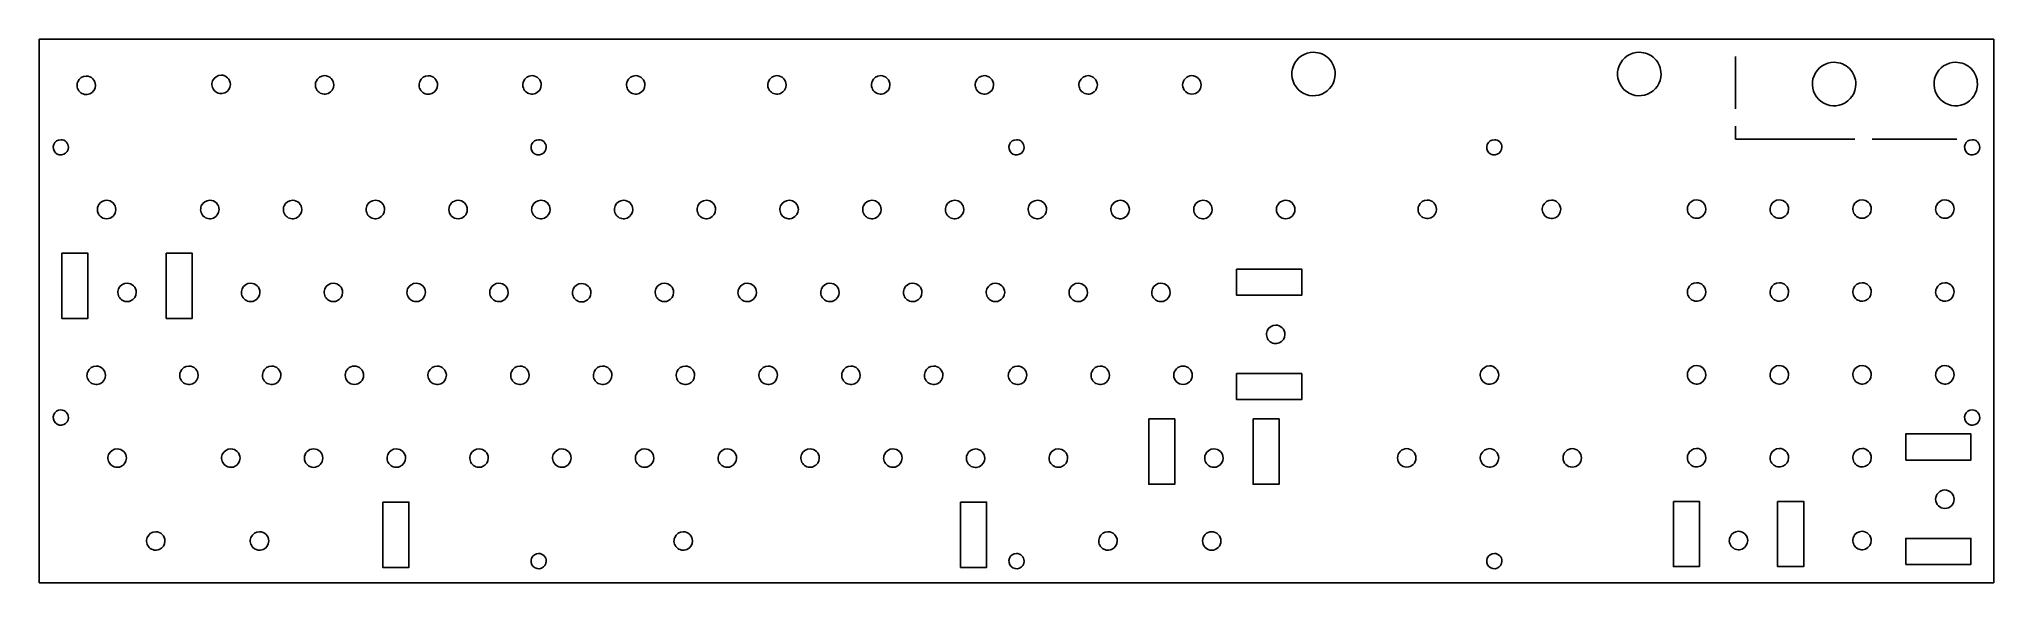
# Model space of a CAD drawing. Header units: millimetres. Extents: x 0 to 450, y 0 to 125.
import ezdxf

# ---------------------------------------------------------------- set-up
doc = ezdxf.new("R2010")
doc.units = ezdxf.units.MM
doc.layers.get('0').update_dxf_attribs({"linetype": 'CONTINUOUS'})

msp = doc.modelspace()

# ---------------------------------------------------------------- linework, layer by layer
at = {"color": 7}
for points in [[(0.075, 125.0708), (0.075, 0.0708)], [(0.075, 125.0708), (450.075, 125.0708)], [(450.075, 125.0708), (450.075, 0.0708)], [(390.575, 109.0708), (390.575, 121.0708)], [(390.575, 102.0708), (390.575, 105.0708)], [(418.075, 102.0708), (390.575, 102.0708)], [(441.575, 102.0708), (422.075, 102.0708)], [(0.075, 0.0708), (450.075, 0.0708)]]:
    msp.add_lwpolyline(points, dxfattribs=at)
for points in [[(293.4418, 122.0572)], [(368.4418, 122.0572)], [(413.2838, 119.7488)], [(441.2838, 119.7488)], [(10.9338, 116.5805)], [(41.9822, 116.7937)], [(65.7978, 116.6785)], [(89.6738, 116.6505)], [(113.5498, 116.6785)], [(137.4258, 116.6785)], [(169.9318, 116.6785)], [(193.8138, 116.6785)], [(217.6898, 116.6785)], [(241.5658, 116.6785)], [(265.4418, 116.6785)], [(5.075, 101.9592)], [(115.075, 101.9592)], [(225.075, 101.9592)], [(335.075, 101.9592)], [(445.075, 101.9592)], [(15.6038, 88.0217)], [(39.3818, 88.0217)], [(58.4318, 88.0217)], [(77.4818, 88.0217)], [(96.5318, 88.0217)], [(115.5818, 88.0217)], [(134.6318, 88.0217)], [(153.6818, 88.0217)], [(172.7318, 88.0217)], [(191.7818, 88.0217)], [(210.8318, 88.0217)], [(229.8818, 88.0217)], [(248.9318, 88.0217)], [(267.9818, 88.0217)], [(287.0318, 88.0217)], [(319.633, 88.0865)], [(348.229, 88.0865)], [(381.6338, 88.1201)], [(400.6838, 88.1201)], [(419.7338, 88.1201)], [(438.7838, 88.1201)], [(5.3318, 75.8504), (11.3318, 75.8504), (11.3318, 60.8504), (5.3318, 60.8504)], [(29.3318, 75.8504), (35.3318, 75.8504), (35.3318, 60.8504), (29.3318, 60.8504)], [(275.7458, 72.1984), (290.7458, 72.1984), (290.7458, 66.1984), (275.7458, 66.1984)], [(20.3318, 68.9717)], [(48.7798, 68.9717)], [(67.8298, 68.9717)], [(86.8798, 68.9717)], [(105.9298, 68.9717)], [(124.9798, 68.8929)], [(144.0298, 68.9717)], [(163.0798, 68.9717)], [(182.1298, 68.9717)], [(201.1798, 68.9717)], [(220.2298, 68.9717)], [(239.2798, 68.9717)], [(258.3298, 68.9717)], [(381.6338, 69.0701)], [(400.6838, 69.0701)], [(419.7338, 69.0701)], [(438.7838, 69.0701)], [(284.7458, 59.3197)], [(13.2198, 49.9217)], [(34.5558, 49.9217)], [(53.6058, 49.9217)], [(72.6558, 49.9217)], [(91.7058, 49.9217)], [(110.7558, 49.9217)], [(129.8058, 49.9217)], [(148.8558, 49.9217)], [(167.9058, 49.9217)], [(186.9558, 49.9217)], [(206.0058, 49.9217)], [(225.3098, 49.9217)], [(244.3598, 49.9217)], [(263.4098, 49.9217)], [(333.955, 49.9725)], [(381.6338, 50.0201)], [(400.6838, 50.0201)], [(419.7338, 50.0201)], [(438.7838, 50.0201)], [(275.7458, 48.1984), (290.7458, 48.1984), (290.7458, 42.1984), (275.7458, 42.1984)], [(5.075, 39.8208)], [(255.5218, 37.7504), (261.5218, 37.7504), (261.5218, 22.7504), (255.5218, 22.7504)], [(279.5218, 37.7504), (285.5218, 37.7504), (285.5218, 22.7504), (279.5218, 22.7504)], [(445.075, 39.8208)], [(429.7838, 28.2968), (444.7838, 28.2968), (444.7838, 34.2968), (429.7838, 34.2968)], [(18.0458, 30.8717)], [(44.2078, 30.8717)], [(63.2578, 30.8717)], [(82.3078, 30.8717)], [(101.3578, 30.8717)], [(120.4078, 30.8717)], [(139.4578, 30.8717)], [(158.5078, 30.8717)], [(177.5578, 30.8717)], [(196.6118, 30.8697)], [(215.6518, 30.8497)], [(234.7078, 30.8717)], [(270.5218, 30.8717)], [(314.905, 30.9225)], [(314.905, 30.9225)], [(314.905, 30.9225)], [(314.905, 30.9225)], [(314.905, 30.9225)], [(333.955, 30.9225)], [(353.005, 30.9225)], [(381.6338, 30.9701)], [(400.6838, 30.9701)], [(419.7338, 30.9701)], [(79.1996, 18.6254), (85.1996, 18.6254), (85.1996, 3.6254), (79.1996, 3.6254)], [(212.1995, 18.6254), (218.1995, 18.6254), (218.1995, 3.6254), (212.1995, 3.6254)], [(376.2858, 18.7988), (382.2858, 18.7988), (382.2858, 3.7988), (376.2858, 3.7988)], [(400.2858, 18.7988), (406.2858, 18.7988), (406.2858, 3.7988), (400.2858, 3.7988)], [(438.7838, 21.4181)], [(26.9358, 11.8217)], [(50.8118, 11.8217)], [(148.3478, 11.8217)], [(246.1378, 11.8217)], [(270.0138, 11.8217)], [(391.2858, 11.9201)], [(419.7338, 11.9201)], [(429.7838, 4.2968), (444.7838, 4.2968), (444.7838, 10.2968), (429.7838, 10.2968)], [(115.075, 6.8208)], [(225.075, 6.8208)], [(335.075, 6.8208)]]:
    msp.add_lwpolyline(points, close=True, dxfattribs=at)
for points in [[(293.4418, 122.0572), (291.419489, 122.0572), (289.596307, 120.838989), (288.822402, 118.970617)], [(296.977334, 120.592734), (296.039652, 121.530416), (294.767882, 122.0572), (293.4418, 122.0572)], [(368.4418, 122.0572), (366.419489, 122.0572), (364.596307, 120.838989), (363.822402, 118.970617)], [(371.977334, 120.592734), (371.039652, 121.530416), (369.767882, 122.0572), (368.4418, 122.0572)], [(288.822402, 118.970617), (288.048497, 117.102245), (288.476276, 114.951656), (289.906266, 113.521666)], [(295.355217, 112.437802), (297.223589, 113.211707), (298.4418, 115.034889), (298.4418, 117.0572)], [(298.4418, 117.0572), (298.4418, 118.383282), (297.915016, 119.655052), (296.977334, 120.592734)], [(363.822402, 118.970617), (363.048497, 117.102245), (363.476276, 114.951656), (364.906266, 113.521666)], [(370.355217, 112.437802), (372.223589, 113.211707), (373.4418, 115.034889), (373.4418, 117.0572)], [(373.4418, 117.0572), (373.4418, 118.383282), (372.915016, 119.655052), (371.977334, 120.592734)], [(413.2838, 119.7488), (411.261489, 119.7488), (409.438307, 118.530589), (408.664402, 116.662217)], [(416.819334, 118.284334), (415.881652, 119.222016), (414.609882, 119.7488), (413.2838, 119.7488)], [(418.2838, 114.7488), (418.2838, 116.074882), (417.757016, 117.346652), (416.819334, 118.284334)], [(441.2838, 119.7488), (439.261489, 119.7488), (437.438307, 118.530589), (436.664402, 116.662217)], [(444.819334, 118.284334), (443.881652, 119.222016), (442.609882, 119.7488), (441.2838, 119.7488)], [(446.2838, 114.7488), (446.2838, 116.074882), (445.757016, 117.346652), (444.819334, 118.284334)], [(8.973974, 115.270986), (8.645637, 114.478311), (8.827127, 113.565902), (9.433814, 112.959214)], [(10.9338, 116.5805), (10.075814, 116.5805), (9.302311, 116.063662), (8.973974, 115.270986)], [(9.433814, 112.959214), (10.040502, 112.352527), (10.952911, 112.171037), (11.745586, 112.499374)], [(12.433786, 115.959186), (12.035965, 116.357007), (11.496404, 116.5805), (10.9338, 116.5805)], [(11.745586, 112.499374), (12.538262, 112.827711), (13.0551, 113.601214), (13.0551, 114.4592)], [(13.0551, 114.4592), (13.0551, 115.021804), (12.831607, 115.561365), (12.433786, 115.959186)], [(40.022374, 115.484186), (39.694037, 114.691511), (39.875527, 113.779102), (40.482214, 113.172414)], [(41.9822, 116.7937), (41.124214, 116.7937), (40.350711, 116.276862), (40.022374, 115.484186)], [(40.482214, 113.172414), (41.088902, 112.565727), (42.001311, 112.384237), (42.793986, 112.712574)], [(43.482186, 116.172386), (43.084365, 116.570207), (42.544804, 116.7937), (41.9822, 116.7937)], [(42.793986, 112.712574), (43.586662, 113.040911), (44.1035, 113.814414), (44.1035, 114.6724)], [(44.1035, 114.6724), (44.1035, 115.235004), (43.880007, 115.774565), (43.482186, 116.172386)], [(63.837974, 115.368986), (63.509637, 114.576311), (63.691127, 113.663902), (64.297814, 113.057214)], [(65.7978, 116.6785), (64.939814, 116.6785), (64.166311, 116.161662), (63.837974, 115.368986)], [(64.297814, 113.057214), (64.904502, 112.450527), (65.816911, 112.269037), (66.609586, 112.597374)], [(67.297786, 116.057186), (66.899965, 116.455007), (66.360404, 116.6785), (65.7978, 116.6785)], [(66.609586, 112.597374), (67.402262, 112.925711), (67.9191, 113.699214), (67.9191, 114.5572)], [(67.9191, 114.5572), (67.9191, 115.119804), (67.695607, 115.659365), (67.297786, 116.057186)], [(87.713974, 115.340986), (87.385637, 114.548311), (87.567127, 113.635902), (88.173814, 113.029214)], [(89.6738, 116.6505), (88.815814, 116.6505), (88.042311, 116.133662), (87.713974, 115.340986)], [(88.173814, 113.029214), (88.780502, 112.422527), (89.692911, 112.241037), (90.485586, 112.569374)], [(91.173786, 116.029186), (90.775965, 116.427007), (90.236404, 116.6505), (89.6738, 116.6505)], [(90.485586, 112.569374), (91.278262, 112.897711), (91.7951, 113.671214), (91.7951, 114.5292)], [(91.7951, 114.5292), (91.7951, 115.091804), (91.571607, 115.631365), (91.173786, 116.029186)], [(111.589974, 115.368986), (111.261637, 114.576311), (111.443127, 113.663902), (112.049814, 113.057214)], [(113.5498, 116.6785), (112.691814, 116.6785), (111.918311, 116.161662), (111.589974, 115.368986)], [(112.049814, 113.057214), (112.656502, 112.450527), (113.568911, 112.269037), (114.361586, 112.597374)], [(115.049786, 116.057186), (114.651965, 116.455007), (114.112404, 116.6785), (113.5498, 116.6785)], [(114.361586, 112.597374), (115.154262, 112.925711), (115.6711, 113.699214), (115.6711, 114.5572)], [(115.6711, 114.5572), (115.6711, 115.119804), (115.447607, 115.659365), (115.049786, 116.057186)], [(135.465974, 115.368986), (135.137637, 114.576311), (135.319127, 113.663902), (135.925814, 113.057214)], [(137.4258, 116.6785), (136.567814, 116.6785), (135.794311, 116.161662), (135.465974, 115.368986)], [(135.925814, 113.057214), (136.532502, 112.450527), (137.444911, 112.269037), (138.237586, 112.597374)], [(138.925786, 116.057186), (138.527965, 116.455007), (137.988404, 116.6785), (137.4258, 116.6785)], [(138.237586, 112.597374), (139.030262, 112.925711), (139.5471, 113.699214), (139.5471, 114.5572)], [(139.5471, 114.5572), (139.5471, 115.119804), (139.323607, 115.659365), (138.925786, 116.057186)], [(167.971974, 115.368986), (167.643637, 114.576311), (167.825127, 113.663902), (168.431814, 113.057214)], [(169.9318, 116.6785), (169.073814, 116.6785), (168.300311, 116.161662), (167.971974, 115.368986)], [(168.431814, 113.057214), (169.038502, 112.450527), (169.950911, 112.269037), (170.743586, 112.597374)], [(171.431786, 116.057186), (171.033965, 116.455007), (170.494404, 116.6785), (169.9318, 116.6785)], [(170.743586, 112.597374), (171.536262, 112.925711), (172.0531, 113.699214), (172.0531, 114.5572)], [(172.0531, 114.5572), (172.0531, 115.119804), (171.829607, 115.659365), (171.431786, 116.057186)], [(191.853974, 115.368986), (191.525637, 114.576311), (191.707127, 113.663902), (192.313814, 113.057214)], [(193.8138, 116.6785), (192.955814, 116.6785), (192.182311, 116.161662), (191.853974, 115.368986)], [(192.313814, 113.057214), (192.920502, 112.450527), (193.832911, 112.269037), (194.625586, 112.597374)], [(195.313786, 116.057186), (194.915965, 116.455007), (194.376404, 116.6785), (193.8138, 116.6785)], [(194.625586, 112.597374), (195.418262, 112.925711), (195.9351, 113.699214), (195.9351, 114.5572)], [(195.9351, 114.5572), (195.9351, 115.119804), (195.711607, 115.659365), (195.313786, 116.057186)], [(215.729974, 115.368986), (215.401637, 114.576311), (215.583127, 113.663902), (216.189814, 113.057214)], [(217.6898, 116.6785), (216.831814, 116.6785), (216.058311, 116.161662), (215.729974, 115.368986)], [(216.189814, 113.057214), (216.796502, 112.450527), (217.708911, 112.269037), (218.501586, 112.597374)], [(219.189786, 116.057186), (218.791965, 116.455007), (218.252404, 116.6785), (217.6898, 116.6785)], [(218.501586, 112.597374), (219.294262, 112.925711), (219.8111, 113.699214), (219.8111, 114.5572)], [(219.8111, 114.5572), (219.8111, 115.119804), (219.587607, 115.659365), (219.189786, 116.057186)], [(239.605974, 115.368986), (239.277637, 114.576311), (239.459127, 113.663902), (240.065814, 113.057214)], [(241.5658, 116.6785), (240.707814, 116.6785), (239.934311, 116.161662), (239.605974, 115.368986)], [(240.065814, 113.057214), (240.672502, 112.450527), (241.584911, 112.269037), (242.377586, 112.597374)], [(243.065786, 116.057186), (242.667965, 116.455007), (242.128404, 116.6785), (241.5658, 116.6785)], [(242.377586, 112.597374), (243.170262, 112.925711), (243.6871, 113.699214), (243.6871, 114.5572)], [(243.6871, 114.5572), (243.6871, 115.119804), (243.463607, 115.659365), (243.065786, 116.057186)], [(265.4418, 116.6785), (264.270238, 116.6785), (263.3205, 115.728762), (263.3205, 114.5572)], [(263.3205, 114.5572), (263.3205, 113.385638), (264.270238, 112.4359), (265.4418, 112.4359)], [(266.941786, 116.057186), (266.543965, 116.455007), (266.004404, 116.6785), (265.4418, 116.6785)], [(265.4418, 112.4359), (266.613362, 112.4359), (267.5631, 113.385638), (267.5631, 114.5572)], [(267.5631, 114.5572), (267.5631, 115.119804), (267.339607, 115.659365), (266.941786, 116.057186)], [(289.906266, 113.521666), (291.336256, 112.091676), (293.486845, 111.663897), (295.355217, 112.437802)], [(364.906266, 113.521666), (366.336256, 112.091676), (368.486845, 111.663897), (370.355217, 112.437802)], [(408.664402, 116.662217), (407.890497, 114.793845), (408.318276, 112.643256), (409.748266, 111.213266)], [(415.197217, 110.129402), (417.065589, 110.903307), (418.2838, 112.726489), (418.2838, 114.7488)], [(436.664402, 116.662217), (435.890497, 114.793845), (436.318276, 112.643256), (437.748266, 111.213266)], [(443.197217, 110.129402), (445.065589, 110.903307), (446.2838, 112.726489), (446.2838, 114.7488)], [(409.748266, 111.213266), (411.178256, 109.783276), (413.328845, 109.355497), (415.197217, 110.129402)], [(437.748266, 111.213266), (439.178256, 109.783276), (441.328845, 109.355497), (443.197217, 110.129402)], [(3.458211, 100.878896), (3.187344, 100.224966), (3.337067, 99.47226), (3.837563, 98.971763)], [(5.075, 101.9592), (4.367191, 101.9592), (3.729078, 101.532826), (3.458211, 100.878896)], [(6.312437, 101.446637), (5.984248, 101.774826), (5.539129, 101.9592), (5.075, 101.9592)], [(5.744696, 98.592411), (6.398626, 98.863278), (6.825, 99.501391), (6.825, 100.2092)], [(6.825, 100.2092), (6.825, 100.673329), (6.640626, 101.118448), (6.312437, 101.446637)], [(113.458211, 100.878896), (113.187344, 100.224966), (113.337067, 99.47226), (113.837563, 98.971763)], [(115.075, 101.9592), (114.367191, 101.9592), (113.729078, 101.532826), (113.458211, 100.878896)], [(116.312437, 101.446637), (115.984248, 101.774826), (115.539129, 101.9592), (115.075, 101.9592)], [(115.744696, 98.592411), (116.398626, 98.863278), (116.825, 99.501391), (116.825, 100.2092)], [(116.825, 100.2092), (116.825, 100.673329), (116.640626, 101.118448), (116.312437, 101.446637)], [(223.458211, 100.878896), (223.187344, 100.224966), (223.337067, 99.47226), (223.837563, 98.971763)], [(225.075, 101.9592), (224.367191, 101.9592), (223.729078, 101.532826), (223.458211, 100.878896)], [(226.312437, 101.446637), (225.984248, 101.774826), (225.539129, 101.9592), (225.075, 101.9592)], [(225.744696, 98.592411), (226.398626, 98.863278), (226.825, 99.501391), (226.825, 100.2092)], [(226.825, 100.2092), (226.825, 100.673329), (226.640626, 101.118448), (226.312437, 101.446637)], [(333.458211, 100.878896), (333.187344, 100.224966), (333.337067, 99.47226), (333.837563, 98.971763)], [(335.075, 101.9592), (334.367191, 101.9592), (333.729078, 101.532826), (333.458211, 100.878896)], [(336.312437, 101.446637), (335.984248, 101.774826), (335.539129, 101.9592), (335.075, 101.9592)], [(335.744696, 98.592411), (336.398626, 98.863278), (336.825, 99.501391), (336.825, 100.2092)], [(336.825, 100.2092), (336.825, 100.673329), (336.640626, 101.118448), (336.312437, 101.446637)], [(443.458211, 100.878896), (443.187344, 100.224966), (443.337067, 99.47226), (443.837563, 98.971763)], [(445.075, 101.9592), (444.367191, 101.9592), (443.729078, 101.532826), (443.458211, 100.878896)], [(446.312437, 101.446637), (445.984248, 101.774826), (445.539129, 101.9592), (445.075, 101.9592)], [(445.744696, 98.592411), (446.398626, 98.863278), (446.825, 99.501391), (446.825, 100.2092)], [(446.825, 100.2092), (446.825, 100.673329), (446.640626, 101.118448), (446.312437, 101.446637)], [(3.837563, 98.971763), (4.33806, 98.471267), (5.090766, 98.321544), (5.744696, 98.592411)], [(113.837563, 98.971763), (114.33806, 98.471267), (115.090766, 98.321544), (115.744696, 98.592411)], [(223.837563, 98.971763), (224.33806, 98.471267), (225.090766, 98.321544), (225.744696, 98.592411)], [(333.837563, 98.971763), (334.33806, 98.471267), (335.090766, 98.321544), (335.744696, 98.592411)], [(443.837563, 98.971763), (444.33806, 98.471267), (445.090766, 98.321544), (445.744696, 98.592411)], [(15.6038, 88.0217), (14.432238, 88.0217), (13.4825, 87.071962), (13.4825, 85.9004)], [(13.4825, 85.9004), (13.4825, 84.728838), (14.432238, 83.7791), (15.6038, 83.7791)], [(17.103786, 87.400386), (16.705965, 87.798207), (16.166404, 88.0217), (15.6038, 88.0217)], [(15.6038, 83.7791), (16.775362, 83.7791), (17.7251, 84.728838), (17.7251, 85.9004)], [(17.7251, 85.9004), (17.7251, 86.463004), (17.501607, 87.002565), (17.103786, 87.400386)], [(37.421974, 86.712186), (37.093637, 85.919511), (37.275127, 85.007102), (37.881814, 84.400414)], [(39.3818, 88.0217), (38.523814, 88.0217), (37.750311, 87.504862), (37.421974, 86.712186)], [(40.881786, 87.400386), (40.483965, 87.798207), (39.944404, 88.0217), (39.3818, 88.0217)], [(40.193586, 83.940574), (40.986262, 84.268911), (41.5031, 85.042414), (41.5031, 85.9004)], [(41.5031, 85.9004), (41.5031, 86.463004), (41.279607, 87.002565), (40.881786, 87.400386)], [(56.471974, 86.712186), (56.143637, 85.919511), (56.325127, 85.007102), (56.931814, 84.400414)], [(58.4318, 88.0217), (57.573814, 88.0217), (56.800311, 87.504862), (56.471974, 86.712186)], [(60.5531, 85.9004), (60.5531, 87.071962), (59.603362, 88.0217), (58.4318, 88.0217)], [(59.243586, 83.940574), (60.036262, 84.268911), (60.5531, 85.042414), (60.5531, 85.9004)], [(75.521974, 86.712186), (75.193637, 85.919511), (75.375127, 85.007102), (75.981814, 84.400414)], [(77.4818, 88.0217), (76.623814, 88.0217), (75.850311, 87.504862), (75.521974, 86.712186)], [(78.981786, 87.400386), (78.583965, 87.798207), (78.044404, 88.0217), (77.4818, 88.0217)], [(78.293586, 83.940574), (79.086262, 84.268911), (79.6031, 85.042414), (79.6031, 85.9004)], [(79.6031, 85.9004), (79.6031, 86.463004), (79.379607, 87.002565), (78.981786, 87.400386)], [(96.5318, 88.0217), (95.360238, 88.0217), (94.4105, 87.071962), (94.4105, 85.9004)], [(94.4105, 85.9004), (94.4105, 84.728838), (95.360238, 83.7791), (96.5318, 83.7791)], [(98.031786, 87.400386), (97.633965, 87.798207), (97.094404, 88.0217), (96.5318, 88.0217)], [(96.5318, 83.7791), (97.703362, 83.7791), (98.6531, 84.728838), (98.6531, 85.9004)], [(98.6531, 85.9004), (98.6531, 86.463004), (98.429607, 87.002565), (98.031786, 87.400386)], [(113.621974, 86.712186), (113.293637, 85.919511), (113.475127, 85.007102), (114.081814, 84.400414)], [(115.5818, 88.0217), (114.723814, 88.0217), (113.950311, 87.504862), (113.621974, 86.712186)], [(117.081786, 87.400386), (116.683965, 87.798207), (116.144404, 88.0217), (115.5818, 88.0217)], [(116.393586, 83.940574), (117.186262, 84.268911), (117.7031, 85.042414), (117.7031, 85.9004)], [(117.7031, 85.9004), (117.7031, 86.463004), (117.479607, 87.002565), (117.081786, 87.400386)], [(132.671974, 86.712186), (132.343637, 85.919511), (132.525127, 85.007102), (133.131814, 84.400414)], [(134.6318, 88.0217), (133.773814, 88.0217), (133.000311, 87.504862), (132.671974, 86.712186)], [(136.7531, 85.9004), (136.7531, 87.071962), (135.803362, 88.0217), (134.6318, 88.0217)], [(135.443586, 83.940574), (136.236262, 84.268911), (136.7531, 85.042414), (136.7531, 85.9004)], [(151.721974, 86.712186), (151.393637, 85.919511), (151.575127, 85.007102), (152.181814, 84.400414)], [(153.6818, 88.0217), (152.823814, 88.0217), (152.050311, 87.504862), (151.721974, 86.712186)], [(155.181786, 87.400386), (154.783965, 87.798207), (154.244404, 88.0217), (153.6818, 88.0217)], [(154.493586, 83.940574), (155.286262, 84.268911), (155.8031, 85.042414), (155.8031, 85.9004)], [(155.8031, 85.9004), (155.8031, 86.463004), (155.579607, 87.002565), (155.181786, 87.400386)], [(170.771974, 86.712186), (170.443637, 85.919511), (170.625127, 85.007102), (171.231814, 84.400414)], [(172.7318, 88.0217), (171.873814, 88.0217), (171.100311, 87.504862), (170.771974, 86.712186)], [(174.231786, 87.400386), (173.833965, 87.798207), (173.294404, 88.0217), (172.7318, 88.0217)], [(173.543586, 83.940574), (174.336262, 84.268911), (174.8531, 85.042414), (174.8531, 85.9004)], [(174.8531, 85.9004), (174.8531, 86.463004), (174.629607, 87.002565), (174.231786, 87.400386)], [(189.821974, 86.712186), (189.493637, 85.919511), (189.675127, 85.007102), (190.281814, 84.400414)], [(191.7818, 88.0217), (190.923814, 88.0217), (190.150311, 87.504862), (189.821974, 86.712186)], [(193.281786, 87.400386), (192.883965, 87.798207), (192.344404, 88.0217), (191.7818, 88.0217)], [(192.593586, 83.940574), (193.386262, 84.268911), (193.9031, 85.042414), (193.9031, 85.9004)], [(193.9031, 85.9004), (193.9031, 86.463004), (193.679607, 87.002565), (193.281786, 87.400386)], [(208.871974, 86.712186), (208.543637, 85.919511), (208.725127, 85.007102), (209.331814, 84.400414)], [(210.8318, 88.0217), (209.973814, 88.0217), (209.200311, 87.504862), (208.871974, 86.712186)], [(212.331786, 87.400386), (211.933965, 87.798207), (211.394404, 88.0217), (210.8318, 88.0217)], [(211.643586, 83.940574), (212.436262, 84.268911), (212.9531, 85.042414), (212.9531, 85.9004)], [(212.9531, 85.9004), (212.9531, 86.463004), (212.729607, 87.002565), (212.331786, 87.400386)], [(227.921974, 86.712186), (227.593637, 85.919511), (227.775127, 85.007102), (228.381814, 84.400414)], [(229.8818, 88.0217), (229.023814, 88.0217), (228.250311, 87.504862), (227.921974, 86.712186)], [(231.381786, 87.400386), (230.983965, 87.798207), (230.444404, 88.0217), (229.8818, 88.0217)], [(230.693586, 83.940574), (231.486262, 84.268911), (232.0031, 85.042414), (232.0031, 85.9004)], [(232.0031, 85.9004), (232.0031, 86.463004), (231.779607, 87.002565), (231.381786, 87.400386)], [(246.971974, 86.712186), (246.643637, 85.919511), (246.825127, 85.007102), (247.431814, 84.400414)], [(248.9318, 88.0217), (248.073814, 88.0217), (247.300311, 87.504862), (246.971974, 86.712186)], [(250.431786, 87.400386), (250.033965, 87.798207), (249.494404, 88.0217), (248.9318, 88.0217)], [(249.743586, 83.940574), (250.536262, 84.268911), (251.0531, 85.042414), (251.0531, 85.9004)], [(251.0531, 85.9004), (251.0531, 86.463004), (250.829607, 87.002565), (250.431786, 87.400386)], [(266.021974, 86.712186), (265.693637, 85.919511), (265.875127, 85.007102), (266.481814, 84.400414)], [(267.9818, 88.0217), (267.123814, 88.0217), (266.350311, 87.504862), (266.021974, 86.712186)], [(269.481786, 87.400386), (269.083965, 87.798207), (268.544404, 88.0217), (267.9818, 88.0217)], [(268.793586, 83.940574), (269.586262, 84.268911), (270.1031, 85.042414), (270.1031, 85.9004)], [(270.1031, 85.9004), (270.1031, 86.463004), (269.879607, 87.002565), (269.481786, 87.400386)], [(287.0318, 88.0217), (285.860238, 88.0217), (284.9105, 87.071962), (284.9105, 85.9004)], [(284.9105, 85.9004), (284.9105, 84.728838), (285.860238, 83.7791), (287.0318, 83.7791)], [(288.531786, 87.400386), (288.133965, 87.798207), (287.594404, 88.0217), (287.0318, 88.0217)], [(287.0318, 83.7791), (288.203362, 83.7791), (289.1531, 84.728838), (289.1531, 85.9004)], [(289.1531, 85.9004), (289.1531, 86.463004), (288.929607, 87.002565), (288.531786, 87.400386)], [(317.673174, 86.776986), (317.344837, 85.984311), (317.526327, 85.071902), (318.133014, 84.465214)], [(319.633, 88.0865), (318.775014, 88.0865), (318.001511, 87.569662), (317.673174, 86.776986)], [(321.132986, 87.465186), (320.735165, 87.863007), (320.195604, 88.0865), (319.633, 88.0865)], [(320.444786, 84.005374), (321.237462, 84.333711), (321.7543, 85.107214), (321.7543, 85.9652)], [(321.7543, 85.9652), (321.7543, 86.527804), (321.530807, 87.067365), (321.132986, 87.465186)], [(346.269174, 86.776986), (345.940837, 85.984311), (346.122327, 85.071902), (346.729014, 84.465214)], [(348.229, 88.0865), (347.371014, 88.0865), (346.597511, 87.569662), (346.269174, 86.776986)], [(349.728986, 87.465186), (349.331165, 87.863007), (348.791604, 88.0865), (348.229, 88.0865)], [(349.040786, 84.005374), (349.833462, 84.333711), (350.3503, 85.107214), (350.3503, 85.9652)], [(350.3503, 85.9652), (350.3503, 86.527804), (350.126807, 87.067365), (349.728986, 87.465186)], [(379.673974, 86.810586), (379.345637, 86.017911), (379.527127, 85.105502), (380.133814, 84.498814)], [(381.6338, 88.1201), (380.775814, 88.1201), (380.002311, 87.603262), (379.673974, 86.810586)], [(383.133786, 87.498786), (382.735965, 87.896607), (382.196404, 88.1201), (381.6338, 88.1201)], [(382.445586, 84.038974), (383.238262, 84.367311), (383.7551, 85.140814), (383.7551, 85.9988)], [(383.7551, 85.9988), (383.7551, 86.561404), (383.531607, 87.100965), (383.133786, 87.498786)], [(398.723974, 86.810586), (398.395637, 86.017911), (398.577127, 85.105502), (399.183814, 84.498814)], [(400.6838, 88.1201), (399.825814, 88.1201), (399.052311, 87.603262), (398.723974, 86.810586)], [(402.183786, 87.498786), (401.785965, 87.896607), (401.246404, 88.1201), (400.6838, 88.1201)], [(401.495586, 84.038974), (402.288262, 84.367311), (402.8051, 85.140814), (402.8051, 85.9988)], [(402.8051, 85.9988), (402.8051, 86.561404), (402.581607, 87.100965), (402.183786, 87.498786)], [(417.773974, 86.810586), (417.445637, 86.017911), (417.627127, 85.105502), (418.233814, 84.498814)], [(419.7338, 88.1201), (418.875814, 88.1201), (418.102311, 87.603262), (417.773974, 86.810586)], [(421.233786, 87.498786), (420.835965, 87.896607), (420.296404, 88.1201), (419.7338, 88.1201)], [(420.545586, 84.038974), (421.338262, 84.367311), (421.8551, 85.140814), (421.8551, 85.9988)], [(421.8551, 85.9988), (421.8551, 86.561404), (421.631607, 87.100965), (421.233786, 87.498786)], [(436.823974, 86.810586), (436.495637, 86.017911), (436.677127, 85.105502), (437.283814, 84.498814)], [(438.7838, 88.1201), (437.925814, 88.1201), (437.152311, 87.603262), (436.823974, 86.810586)], [(440.283786, 87.498786), (439.885965, 87.896607), (439.346404, 88.1201), (438.7838, 88.1201)], [(439.595586, 84.038974), (440.388262, 84.367311), (440.9051, 85.140814), (440.9051, 85.9988)], [(440.9051, 85.9988), (440.9051, 86.561404), (440.681607, 87.100965), (440.283786, 87.498786)], [(37.881814, 84.400414), (38.488502, 83.793727), (39.400911, 83.612237), (40.193586, 83.940574)], [(56.931814, 84.400414), (57.538502, 83.793727), (58.450911, 83.612237), (59.243586, 83.940574)], [(75.981814, 84.400414), (76.588502, 83.793727), (77.500911, 83.612237), (78.293586, 83.940574)], [(114.081814, 84.400414), (114.688502, 83.793727), (115.600911, 83.612237), (116.393586, 83.940574)], [(133.131814, 84.400414), (133.738502, 83.793727), (134.650911, 83.612237), (135.443586, 83.940574)], [(152.181814, 84.400414), (152.788502, 83.793727), (153.700911, 83.612237), (154.493586, 83.940574)], [(171.231814, 84.400414), (171.838502, 83.793727), (172.750911, 83.612237), (173.543586, 83.940574)], [(190.281814, 84.400414), (190.888502, 83.793727), (191.800911, 83.612237), (192.593586, 83.940574)], [(209.331814, 84.400414), (209.938502, 83.793727), (210.850911, 83.612237), (211.643586, 83.940574)], [(228.381814, 84.400414), (228.988502, 83.793727), (229.900911, 83.612237), (230.693586, 83.940574)], [(247.431814, 84.400414), (248.038502, 83.793727), (248.950911, 83.612237), (249.743586, 83.940574)], [(266.481814, 84.400414), (267.088502, 83.793727), (268.000911, 83.612237), (268.793586, 83.940574)], [(318.133014, 84.465214), (318.739702, 83.858527), (319.652111, 83.677037), (320.444786, 84.005374)], [(346.729014, 84.465214), (347.335702, 83.858527), (348.248111, 83.677037), (349.040786, 84.005374)], [(380.133814, 84.498814), (380.740502, 83.892127), (381.652911, 83.710637), (382.445586, 84.038974)], [(399.183814, 84.498814), (399.790502, 83.892127), (400.702911, 83.710637), (401.495586, 84.038974)], [(418.233814, 84.498814), (418.840502, 83.892127), (419.752911, 83.710637), (420.545586, 84.038974)], [(437.283814, 84.498814), (437.890502, 83.892127), (438.802911, 83.710637), (439.595586, 84.038974)], [(18.371974, 67.662186), (18.043637, 66.869511), (18.225127, 65.957102), (18.831814, 65.350414)], [(20.3318, 68.9717), (19.473814, 68.9717), (18.700311, 68.454862), (18.371974, 67.662186)], [(21.831786, 68.350386), (21.433965, 68.748207), (20.894404, 68.9717), (20.3318, 68.9717)], [(22.4531, 66.8504), (22.4531, 67.413004), (22.229607, 67.952565), (21.831786, 68.350386)], [(46.819974, 67.662186), (46.491637, 66.869511), (46.673127, 65.957102), (47.279814, 65.350414)], [(48.7798, 68.9717), (47.921814, 68.9717), (47.148311, 68.454862), (46.819974, 67.662186)], [(50.279786, 68.350386), (49.881965, 68.748207), (49.342404, 68.9717), (48.7798, 68.9717)], [(50.9011, 66.8504), (50.9011, 67.413004), (50.677607, 67.952565), (50.279786, 68.350386)], [(65.869974, 67.662186), (65.541637, 66.869511), (65.723127, 65.957102), (66.329814, 65.350414)], [(67.8298, 68.9717), (66.971814, 68.9717), (66.198311, 68.454862), (65.869974, 67.662186)], [(69.329786, 68.350386), (68.931965, 68.748207), (68.392404, 68.9717), (67.8298, 68.9717)], [(69.9511, 66.8504), (69.9511, 67.413004), (69.727607, 67.952565), (69.329786, 68.350386)], [(84.919974, 67.662186), (84.591637, 66.869511), (84.773127, 65.957102), (85.379814, 65.350414)], [(86.8798, 68.9717), (86.021814, 68.9717), (85.248311, 68.454862), (84.919974, 67.662186)], [(88.379786, 68.350386), (87.981965, 68.748207), (87.442404, 68.9717), (86.8798, 68.9717)], [(89.0011, 66.8504), (89.0011, 67.413004), (88.777607, 67.952565), (88.379786, 68.350386)], [(103.969974, 67.662186), (103.641637, 66.869511), (103.823127, 65.957102), (104.429814, 65.350414)], [(105.9298, 68.9717), (105.071814, 68.9717), (104.298311, 68.454862), (103.969974, 67.662186)], [(107.429786, 68.350386), (107.031965, 68.748207), (106.492404, 68.9717), (105.9298, 68.9717)], [(108.0511, 66.8504), (108.0511, 67.413004), (107.827607, 67.952565), (107.429786, 68.350386)], [(123.019974, 67.583386), (122.691637, 66.790711), (122.873127, 65.878302), (123.479814, 65.271614)], [(124.9798, 68.8929), (124.121814, 68.8929), (123.348311, 68.376062), (123.019974, 67.583386)], [(126.479786, 68.271586), (126.081965, 68.669407), (125.542404, 68.8929), (124.9798, 68.8929)], [(127.1011, 66.7716), (127.1011, 67.334204), (126.877607, 67.873765), (126.479786, 68.271586)], [(142.069974, 67.662186), (141.741637, 66.869511), (141.923127, 65.957102), (142.529814, 65.350414)], [(144.0298, 68.9717), (143.171814, 68.9717), (142.398311, 68.454862), (142.069974, 67.662186)], [(145.529786, 68.350386), (145.131965, 68.748207), (144.592404, 68.9717), (144.0298, 68.9717)], [(146.1511, 66.8504), (146.1511, 67.413004), (145.927607, 67.952565), (145.529786, 68.350386)], [(161.119974, 67.662186), (160.791637, 66.869511), (160.973127, 65.957102), (161.579814, 65.350414)], [(163.0798, 68.9717), (162.221814, 68.9717), (161.448311, 68.454862), (161.119974, 67.662186)], [(164.579786, 68.350386), (164.181965, 68.748207), (163.642404, 68.9717), (163.0798, 68.9717)], [(165.2011, 66.8504), (165.2011, 67.413004), (164.977607, 67.952565), (164.579786, 68.350386)], [(180.169974, 67.662186), (179.841637, 66.869511), (180.023127, 65.957102), (180.629814, 65.350414)], [(182.1298, 68.9717), (181.271814, 68.9717), (180.498311, 68.454862), (180.169974, 67.662186)], [(183.629786, 68.350386), (183.231965, 68.748207), (182.692404, 68.9717), (182.1298, 68.9717)], [(184.2511, 66.8504), (184.2511, 67.413004), (184.027607, 67.952565), (183.629786, 68.350386)], [(199.219974, 67.662186), (198.891637, 66.869511), (199.073127, 65.957102), (199.679814, 65.350414)], [(201.1798, 68.9717), (200.321814, 68.9717), (199.548311, 68.454862), (199.219974, 67.662186)], [(202.679786, 68.350386), (202.281965, 68.748207), (201.742404, 68.9717), (201.1798, 68.9717)], [(203.3011, 66.8504), (203.3011, 67.413004), (203.077607, 67.952565), (202.679786, 68.350386)], [(218.269974, 67.662186), (217.941637, 66.869511), (218.123127, 65.957102), (218.729814, 65.350414)], [(220.2298, 68.9717), (219.371814, 68.9717), (218.598311, 68.454862), (218.269974, 67.662186)], [(221.729786, 68.350386), (221.331965, 68.748207), (220.792404, 68.9717), (220.2298, 68.9717)], [(222.3511, 66.8504), (222.3511, 67.413004), (222.127607, 67.952565), (221.729786, 68.350386)], [(237.319974, 67.662186), (236.991637, 66.869511), (237.173127, 65.957102), (237.779814, 65.350414)], [(239.2798, 68.9717), (238.421814, 68.9717), (237.648311, 68.454862), (237.319974, 67.662186)], [(240.779786, 68.350386), (240.381965, 68.748207), (239.842404, 68.9717), (239.2798, 68.9717)], [(241.4011, 66.8504), (241.4011, 67.413004), (241.177607, 67.952565), (240.779786, 68.350386)], [(256.369974, 67.662186), (256.041637, 66.869511), (256.223127, 65.957102), (256.829814, 65.350414)], [(258.3298, 68.9717), (257.471814, 68.9717), (256.698311, 68.454862), (256.369974, 67.662186)], [(259.829786, 68.350386), (259.431965, 68.748207), (258.892404, 68.9717), (258.3298, 68.9717)], [(260.4511, 66.8504), (260.4511, 67.413004), (260.227607, 67.952565), (259.829786, 68.350386)], [(379.673974, 67.760586), (379.345637, 66.967911), (379.527127, 66.055502), (380.133814, 65.448814)], [(381.6338, 69.0701), (380.775814, 69.0701), (380.002311, 68.553262), (379.673974, 67.760586)], [(383.133786, 68.448786), (382.735965, 68.846607), (382.196404, 69.0701), (381.6338, 69.0701)], [(383.7551, 66.9488), (383.7551, 67.511404), (383.531607, 68.050965), (383.133786, 68.448786)], [(398.723974, 67.760586), (398.395637, 66.967911), (398.577127, 66.055502), (399.183814, 65.448814)], [(400.6838, 69.0701), (399.825814, 69.0701), (399.052311, 68.553262), (398.723974, 67.760586)], [(402.183786, 68.448786), (401.785965, 68.846607), (401.246404, 69.0701), (400.6838, 69.0701)], [(402.8051, 66.9488), (402.8051, 67.511404), (402.581607, 68.050965), (402.183786, 68.448786)], [(417.773974, 67.760586), (417.445637, 66.967911), (417.627127, 66.055502), (418.233814, 65.448814)], [(419.7338, 69.0701), (418.875814, 69.0701), (418.102311, 68.553262), (417.773974, 67.760586)], [(421.233786, 68.448786), (420.835965, 68.846607), (420.296404, 69.0701), (419.7338, 69.0701)], [(421.8551, 66.9488), (421.8551, 67.511404), (421.631607, 68.050965), (421.233786, 68.448786)], [(436.823974, 67.760586), (436.495637, 66.967911), (436.677127, 66.055502), (437.283814, 65.448814)], [(438.7838, 69.0701), (437.925814, 69.0701), (437.152311, 68.553262), (436.823974, 67.760586)], [(440.283786, 68.448786), (439.885965, 68.846607), (439.346404, 69.0701), (438.7838, 69.0701)], [(440.9051, 66.9488), (440.9051, 67.511404), (440.681607, 68.050965), (440.283786, 68.448786)], [(18.831814, 65.350414), (19.438502, 64.743727), (20.350911, 64.562237), (21.143586, 64.890574)], [(21.143586, 64.890574), (21.936262, 65.218911), (22.4531, 65.992414), (22.4531, 66.8504)], [(47.279814, 65.350414), (47.886502, 64.743727), (48.798911, 64.562237), (49.591586, 64.890574)], [(49.591586, 64.890574), (50.384262, 65.218911), (50.9011, 65.992414), (50.9011, 66.8504)], [(66.329814, 65.350414), (66.936502, 64.743727), (67.848911, 64.562237), (68.641586, 64.890574)], [(68.641586, 64.890574), (69.434262, 65.218911), (69.9511, 65.992414), (69.9511, 66.8504)], [(85.379814, 65.350414), (85.986502, 64.743727), (86.898911, 64.562237), (87.691586, 64.890574)], [(87.691586, 64.890574), (88.484262, 65.218911), (89.0011, 65.992414), (89.0011, 66.8504)], [(104.429814, 65.350414), (105.036502, 64.743727), (105.948911, 64.562237), (106.741586, 64.890574)], [(106.741586, 64.890574), (107.534262, 65.218911), (108.0511, 65.992414), (108.0511, 66.8504)], [(123.479814, 65.271614), (124.086502, 64.664927), (124.998911, 64.483437), (125.791586, 64.811774)], [(125.791586, 64.811774), (126.584262, 65.140111), (127.1011, 65.913614), (127.1011, 66.7716)], [(142.529814, 65.350414), (143.136502, 64.743727), (144.048911, 64.562237), (144.841586, 64.890574)], [(144.841586, 64.890574), (145.634262, 65.218911), (146.1511, 65.992414), (146.1511, 66.8504)], [(161.579814, 65.350414), (162.186502, 64.743727), (163.098911, 64.562237), (163.891586, 64.890574)], [(163.891586, 64.890574), (164.684262, 65.218911), (165.2011, 65.992414), (165.2011, 66.8504)], [(180.629814, 65.350414), (181.236502, 64.743727), (182.148911, 64.562237), (182.941586, 64.890574)], [(182.941586, 64.890574), (183.734262, 65.218911), (184.2511, 65.992414), (184.2511, 66.8504)], [(199.679814, 65.350414), (200.286502, 64.743727), (201.198911, 64.562237), (201.991586, 64.890574)], [(201.991586, 64.890574), (202.784262, 65.218911), (203.3011, 65.992414), (203.3011, 66.8504)], [(218.729814, 65.350414), (219.336502, 64.743727), (220.248911, 64.562237), (221.041586, 64.890574)], [(221.041586, 64.890574), (221.834262, 65.218911), (222.3511, 65.992414), (222.3511, 66.8504)], [(237.779814, 65.350414), (238.386502, 64.743727), (239.298911, 64.562237), (240.091586, 64.890574)], [(240.091586, 64.890574), (240.884262, 65.218911), (241.4011, 65.992414), (241.4011, 66.8504)], [(256.829814, 65.350414), (257.436502, 64.743727), (258.348911, 64.562237), (259.141586, 64.890574)], [(259.141586, 64.890574), (259.934262, 65.218911), (260.4511, 65.992414), (260.4511, 66.8504)], [(380.133814, 65.448814), (380.740502, 64.842127), (381.652911, 64.660637), (382.445586, 64.988974)], [(382.445586, 64.988974), (383.238262, 65.317311), (383.7551, 66.090814), (383.7551, 66.9488)], [(399.183814, 65.448814), (399.790502, 64.842127), (400.702911, 64.660637), (401.495586, 64.988974)], [(401.495586, 64.988974), (402.288262, 65.317311), (402.8051, 66.090814), (402.8051, 66.9488)], [(418.233814, 65.448814), (418.840502, 64.842127), (419.752911, 64.660637), (420.545586, 64.988974)], [(420.545586, 64.988974), (421.338262, 65.317311), (421.8551, 66.090814), (421.8551, 66.9488)], [(437.283814, 65.448814), (437.890502, 64.842127), (438.802911, 64.660637), (439.595586, 64.988974)], [(439.595586, 64.988974), (440.388262, 65.317311), (440.9051, 66.090814), (440.9051, 66.9488)], [(284.7458, 59.3197), (283.887814, 59.3197), (283.114311, 58.802862), (282.785974, 58.010186)], [(286.245786, 58.698386), (285.847965, 59.096207), (285.308404, 59.3197), (284.7458, 59.3197)], [(286.8671, 57.1984), (286.8671, 57.761004), (286.643607, 58.300565), (286.245786, 58.698386)], [(282.785974, 58.010186), (282.457637, 57.217511), (282.639127, 56.305102), (283.245814, 55.698414)], [(283.245814, 55.698414), (283.852502, 55.091727), (284.764911, 54.910237), (285.557586, 55.238574)], [(285.557586, 55.238574), (286.350262, 55.566911), (286.8671, 56.340414), (286.8671, 57.1984)], [(13.2198, 49.9217), (12.361814, 49.9217), (11.588311, 49.404862), (11.259974, 48.612186)], [(14.719786, 49.300386), (14.321965, 49.698207), (13.782404, 49.9217), (13.2198, 49.9217)], [(34.5558, 49.9217), (33.697814, 49.9217), (32.924311, 49.404862), (32.595974, 48.612186)], [(36.6771, 47.8004), (36.6771, 48.971962), (35.727362, 49.9217), (34.5558, 49.9217)], [(53.6058, 49.9217), (52.747814, 49.9217), (51.974311, 49.404862), (51.645974, 48.612186)], [(55.105786, 49.300386), (54.707965, 49.698207), (54.168404, 49.9217), (53.6058, 49.9217)], [(72.6558, 49.9217), (71.484238, 49.9217), (70.5345, 48.971962), (70.5345, 47.8004)], [(74.155786, 49.300386), (73.757965, 49.698207), (73.218404, 49.9217), (72.6558, 49.9217)], [(91.7058, 49.9217), (90.847814, 49.9217), (90.074311, 49.404862), (89.745974, 48.612186)], [(93.205786, 49.300386), (92.807965, 49.698207), (92.268404, 49.9217), (91.7058, 49.9217)], [(110.7558, 49.9217), (109.897814, 49.9217), (109.124311, 49.404862), (108.795974, 48.612186)], [(112.255786, 49.300386), (111.857965, 49.698207), (111.318404, 49.9217), (110.7558, 49.9217)], [(129.8058, 49.9217), (128.947814, 49.9217), (128.174311, 49.404862), (127.845974, 48.612186)], [(131.9271, 47.8004), (131.9271, 48.971962), (130.977362, 49.9217), (129.8058, 49.9217)], [(148.8558, 49.9217), (147.997814, 49.9217), (147.224311, 49.404862), (146.895974, 48.612186)], [(150.355786, 49.300386), (149.957965, 49.698207), (149.418404, 49.9217), (148.8558, 49.9217)], [(167.9058, 49.9217), (167.047814, 49.9217), (166.274311, 49.404862), (165.945974, 48.612186)], [(169.405786, 49.300386), (169.007965, 49.698207), (168.468404, 49.9217), (167.9058, 49.9217)], [(186.9558, 49.9217), (186.097814, 49.9217), (185.324311, 49.404862), (184.995974, 48.612186)], [(188.455786, 49.300386), (188.057965, 49.698207), (187.518404, 49.9217), (186.9558, 49.9217)], [(206.0058, 49.9217), (205.147814, 49.9217), (204.374311, 49.404862), (204.045974, 48.612186)], [(207.505786, 49.300386), (207.107965, 49.698207), (206.568404, 49.9217), (206.0058, 49.9217)], [(225.3098, 49.9217), (224.451814, 49.9217), (223.678311, 49.404862), (223.349974, 48.612186)], [(226.809786, 49.300386), (226.411965, 49.698207), (225.872404, 49.9217), (225.3098, 49.9217)], [(244.3598, 49.9217), (243.501814, 49.9217), (242.728311, 49.404862), (242.399974, 48.612186)], [(245.859786, 49.300386), (245.461965, 49.698207), (244.922404, 49.9217), (244.3598, 49.9217)], [(263.4098, 49.9217), (262.238238, 49.9217), (261.2885, 48.971962), (261.2885, 47.8004)], [(264.909786, 49.300386), (264.511965, 49.698207), (263.972404, 49.9217), (263.4098, 49.9217)], [(333.955, 49.9725), (333.097014, 49.9725), (332.323511, 49.455662), (331.995174, 48.662986)], [(335.454986, 49.351186), (335.057165, 49.749007), (334.517604, 49.9725), (333.955, 49.9725)], [(381.6338, 50.0201), (380.775814, 50.0201), (380.002311, 49.503262), (379.673974, 48.710586)], [(383.133786, 49.398786), (382.735965, 49.796607), (382.196404, 50.0201), (381.6338, 50.0201)], [(400.6838, 50.0201), (399.825814, 50.0201), (399.052311, 49.503262), (398.723974, 48.710586)], [(402.183786, 49.398786), (401.785965, 49.796607), (401.246404, 50.0201), (400.6838, 50.0201)], [(419.7338, 50.0201), (418.875814, 50.0201), (418.102311, 49.503262), (417.773974, 48.710586)], [(421.233786, 49.398786), (420.835965, 49.796607), (420.296404, 50.0201), (419.7338, 50.0201)], [(438.7838, 50.0201), (437.925814, 50.0201), (437.152311, 49.503262), (436.823974, 48.710586)], [(440.283786, 49.398786), (439.885965, 49.796607), (439.346404, 50.0201), (438.7838, 50.0201)], [(11.259974, 48.612186), (10.931637, 47.819511), (11.113127, 46.907102), (11.719814, 46.300414)], [(11.719814, 46.300414), (12.326502, 45.693727), (13.238911, 45.512237), (14.031586, 45.840574)], [(14.031586, 45.840574), (14.824262, 46.168911), (15.3411, 46.942414), (15.3411, 47.8004)], [(15.3411, 47.8004), (15.3411, 48.363004), (15.117607, 48.902565), (14.719786, 49.300386)], [(32.595974, 48.612186), (32.267637, 47.819511), (32.449127, 46.907102), (33.055814, 46.300414)], [(33.055814, 46.300414), (33.662502, 45.693727), (34.574911, 45.512237), (35.367586, 45.840574)], [(35.367586, 45.840574), (36.160262, 46.168911), (36.6771, 46.942414), (36.6771, 47.8004)], [(51.645974, 48.612186), (51.317637, 47.819511), (51.499127, 46.907102), (52.105814, 46.300414)], [(52.105814, 46.300414), (52.712502, 45.693727), (53.624911, 45.512237), (54.417586, 45.840574)], [(54.417586, 45.840574), (55.210262, 46.168911), (55.7271, 46.942414), (55.7271, 47.8004)], [(55.7271, 47.8004), (55.7271, 48.363004), (55.503607, 48.902565), (55.105786, 49.300386)], [(70.5345, 47.8004), (70.5345, 46.628838), (71.484238, 45.6791), (72.6558, 45.6791)], [(72.6558, 45.6791), (73.827362, 45.6791), (74.7771, 46.628838), (74.7771, 47.8004)], [(74.7771, 47.8004), (74.7771, 48.363004), (74.553607, 48.902565), (74.155786, 49.300386)], [(89.745974, 48.612186), (89.417637, 47.819511), (89.599127, 46.907102), (90.205814, 46.300414)], [(90.205814, 46.300414), (90.812502, 45.693727), (91.724911, 45.512237), (92.517586, 45.840574)], [(92.517586, 45.840574), (93.310262, 46.168911), (93.8271, 46.942414), (93.8271, 47.8004)], [(93.8271, 47.8004), (93.8271, 48.363004), (93.603607, 48.902565), (93.205786, 49.300386)], [(108.795974, 48.612186), (108.467637, 47.819511), (108.649127, 46.907102), (109.255814, 46.300414)], [(109.255814, 46.300414), (109.862502, 45.693727), (110.774911, 45.512237), (111.567586, 45.840574)], [(111.567586, 45.840574), (112.360262, 46.168911), (112.8771, 46.942414), (112.8771, 47.8004)], [(112.8771, 47.8004), (112.8771, 48.363004), (112.653607, 48.902565), (112.255786, 49.300386)], [(127.845974, 48.612186), (127.517637, 47.819511), (127.699127, 46.907102), (128.305814, 46.300414)], [(128.305814, 46.300414), (128.912502, 45.693727), (129.824911, 45.512237), (130.617586, 45.840574)], [(130.617586, 45.840574), (131.410262, 46.168911), (131.9271, 46.942414), (131.9271, 47.8004)], [(146.895974, 48.612186), (146.567637, 47.819511), (146.749127, 46.907102), (147.355814, 46.300414)], [(147.355814, 46.300414), (147.962502, 45.693727), (148.874911, 45.512237), (149.667586, 45.840574)], [(149.667586, 45.840574), (150.460262, 46.168911), (150.9771, 46.942414), (150.9771, 47.8004)], [(150.9771, 47.8004), (150.9771, 48.363004), (150.753607, 48.902565), (150.355786, 49.300386)], [(165.945974, 48.612186), (165.617637, 47.819511), (165.799127, 46.907102), (166.405814, 46.300414)], [(166.405814, 46.300414), (167.012502, 45.693727), (167.924911, 45.512237), (168.717586, 45.840574)], [(168.717586, 45.840574), (169.510262, 46.168911), (170.0271, 46.942414), (170.0271, 47.8004)], [(170.0271, 47.8004), (170.0271, 48.363004), (169.803607, 48.902565), (169.405786, 49.300386)], [(184.995974, 48.612186), (184.667637, 47.819511), (184.849127, 46.907102), (185.455814, 46.300414)], [(185.455814, 46.300414), (186.062502, 45.693727), (186.974911, 45.512237), (187.767586, 45.840574)], [(187.767586, 45.840574), (188.560262, 46.168911), (189.0771, 46.942414), (189.0771, 47.8004)], [(189.0771, 47.8004), (189.0771, 48.363004), (188.853607, 48.902565), (188.455786, 49.300386)], [(204.045974, 48.612186), (203.717637, 47.819511), (203.899127, 46.907102), (204.505814, 46.300414)], [(204.505814, 46.300414), (205.112502, 45.693727), (206.024911, 45.512237), (206.817586, 45.840574)], [(206.817586, 45.840574), (207.610262, 46.168911), (208.1271, 46.942414), (208.1271, 47.8004)], [(208.1271, 47.8004), (208.1271, 48.363004), (207.903607, 48.902565), (207.505786, 49.300386)], [(223.349974, 48.612186), (223.021637, 47.819511), (223.203127, 46.907102), (223.809814, 46.300414)], [(223.809814, 46.300414), (224.416502, 45.693727), (225.328911, 45.512237), (226.121586, 45.840574)], [(226.121586, 45.840574), (226.914262, 46.168911), (227.4311, 46.942414), (227.4311, 47.8004)], [(227.4311, 47.8004), (227.4311, 48.363004), (227.207607, 48.902565), (226.809786, 49.300386)], [(242.399974, 48.612186), (242.071637, 47.819511), (242.253127, 46.907102), (242.859814, 46.300414)], [(242.859814, 46.300414), (243.466502, 45.693727), (244.378911, 45.512237), (245.171586, 45.840574)], [(245.171586, 45.840574), (245.964262, 46.168911), (246.4811, 46.942414), (246.4811, 47.8004)], [(246.4811, 47.8004), (246.4811, 48.363004), (246.257607, 48.902565), (245.859786, 49.300386)], [(261.2885, 47.8004), (261.2885, 46.628838), (262.238238, 45.6791), (263.4098, 45.6791)], [(263.4098, 45.6791), (264.581362, 45.6791), (265.5311, 46.628838), (265.5311, 47.8004)], [(265.5311, 47.8004), (265.5311, 48.363004), (265.307607, 48.902565), (264.909786, 49.300386)], [(331.995174, 48.662986), (331.666837, 47.870311), (331.848327, 46.957902), (332.455014, 46.351214)], [(332.455014, 46.351214), (333.061702, 45.744527), (333.974111, 45.563037), (334.766786, 45.891374)], [(334.766786, 45.891374), (335.559462, 46.219711), (336.0763, 46.993214), (336.0763, 47.8512)], [(336.0763, 47.8512), (336.0763, 48.413804), (335.852807, 48.953365), (335.454986, 49.351186)], [(379.673974, 48.710586), (379.345637, 47.917911), (379.527127, 47.005502), (380.133814, 46.398814)], [(380.133814, 46.398814), (380.740502, 45.792127), (381.652911, 45.610637), (382.445586, 45.938974)], [(382.445586, 45.938974), (383.238262, 46.267311), (383.7551, 47.040814), (383.7551, 47.8988)], [(383.7551, 47.8988), (383.7551, 48.461404), (383.531607, 49.000965), (383.133786, 49.398786)], [(398.723974, 48.710586), (398.395637, 47.917911), (398.577127, 47.005502), (399.183814, 46.398814)], [(399.183814, 46.398814), (399.790502, 45.792127), (400.702911, 45.610637), (401.495586, 45.938974)], [(401.495586, 45.938974), (402.288262, 46.267311), (402.8051, 47.040814), (402.8051, 47.8988)], [(402.8051, 47.8988), (402.8051, 48.461404), (402.581607, 49.000965), (402.183786, 49.398786)], [(417.773974, 48.710586), (417.445637, 47.917911), (417.627127, 47.005502), (418.233814, 46.398814)], [(418.233814, 46.398814), (418.840502, 45.792127), (419.752911, 45.610637), (420.545586, 45.938974)], [(420.545586, 45.938974), (421.338262, 46.267311), (421.8551, 47.040814), (421.8551, 47.8988)], [(421.8551, 47.8988), (421.8551, 48.461404), (421.631607, 49.000965), (421.233786, 49.398786)], [(436.823974, 48.710586), (436.495637, 47.917911), (436.677127, 47.005502), (437.283814, 46.398814)], [(437.283814, 46.398814), (437.890502, 45.792127), (438.802911, 45.610637), (439.595586, 45.938974)], [(439.595586, 45.938974), (440.388262, 46.267311), (440.9051, 47.040814), (440.9051, 47.8988)], [(440.9051, 47.8988), (440.9051, 48.461404), (440.681607, 49.000965), (440.283786, 49.398786)], [(3.458211, 38.740496), (3.187344, 38.086566), (3.337067, 37.33386), (3.837563, 36.833363)], [(5.075, 39.8208), (4.367191, 39.8208), (3.729078, 39.394426), (3.458211, 38.740496)], [(3.837563, 36.833363), (4.33806, 36.332867), (5.090766, 36.183144), (5.744696, 36.454011)], [(6.312437, 39.308237), (5.984248, 39.636426), (5.539129, 39.8208), (5.075, 39.8208)], [(5.744696, 36.454011), (6.398626, 36.724878), (6.825, 37.362991), (6.825, 38.0708)], [(6.825, 38.0708), (6.825, 38.534929), (6.640626, 38.980048), (6.312437, 39.308237)], [(443.458211, 38.740496), (443.187344, 38.086566), (443.337067, 37.33386), (443.837563, 36.833363)], [(445.075, 39.8208), (444.367191, 39.8208), (443.729078, 39.394426), (443.458211, 38.740496)], [(443.837563, 36.833363), (444.33806, 36.332867), (445.090766, 36.183144), (445.744696, 36.454011)], [(446.312437, 39.308237), (445.984248, 39.636426), (445.539129, 39.8208), (445.075, 39.8208)], [(445.744696, 36.454011), (446.398626, 36.724878), (446.825, 37.362991), (446.825, 38.0708)], [(446.825, 38.0708), (446.825, 38.534929), (446.640626, 38.980048), (446.312437, 39.308237)], [(16.085974, 29.562186), (15.757637, 28.769511), (15.939127, 27.857102), (16.545814, 27.250414)], [(18.0458, 30.8717), (17.187814, 30.8717), (16.414311, 30.354862), (16.085974, 29.562186)], [(16.545814, 27.250414), (17.152502, 26.643727), (18.064911, 26.462237), (18.857586, 26.790574)], [(19.545786, 30.250386), (19.147965, 30.648207), (18.608404, 30.8717), (18.0458, 30.8717)], [(18.857586, 26.790574), (19.650262, 27.118911), (20.1671, 27.892414), (20.1671, 28.7504)], [(20.1671, 28.7504), (20.1671, 29.313004), (19.943607, 29.852565), (19.545786, 30.250386)], [(42.247974, 29.562186), (41.919637, 28.769511), (42.101127, 27.857102), (42.707814, 27.250414)], [(44.2078, 30.8717), (43.349814, 30.8717), (42.576311, 30.354862), (42.247974, 29.562186)], [(42.707814, 27.250414), (43.314502, 26.643727), (44.226911, 26.462237), (45.019586, 26.790574)], [(45.707786, 30.250386), (45.309965, 30.648207), (44.770404, 30.8717), (44.2078, 30.8717)], [(45.019586, 26.790574), (45.812262, 27.118911), (46.3291, 27.892414), (46.3291, 28.7504)], [(46.3291, 28.7504), (46.3291, 29.313004), (46.105607, 29.852565), (45.707786, 30.250386)], [(63.2578, 30.8717), (62.086238, 30.8717), (61.1365, 29.921962), (61.1365, 28.7504)], [(61.1365, 28.7504), (61.1365, 27.578838), (62.086238, 26.6291), (63.2578, 26.6291)], [(64.757786, 30.250386), (64.359965, 30.648207), (63.820404, 30.8717), (63.2578, 30.8717)], [(63.2578, 26.6291), (64.429362, 26.6291), (65.3791, 27.578838), (65.3791, 28.7504)], [(65.3791, 28.7504), (65.3791, 29.313004), (65.155607, 29.852565), (64.757786, 30.250386)], [(80.347974, 29.562186), (80.019637, 28.769511), (80.201127, 27.857102), (80.807814, 27.250414)], [(82.3078, 30.8717), (81.449814, 30.8717), (80.676311, 30.354862), (80.347974, 29.562186)], [(80.807814, 27.250414), (81.414502, 26.643727), (82.326911, 26.462237), (83.119586, 26.790574)], [(83.807786, 30.250386), (83.409965, 30.648207), (82.870404, 30.8717), (82.3078, 30.8717)], [(83.119586, 26.790574), (83.912262, 27.118911), (84.4291, 27.892414), (84.4291, 28.7504)], [(84.4291, 28.7504), (84.4291, 29.313004), (84.205607, 29.852565), (83.807786, 30.250386)], [(99.397974, 29.562186), (99.069637, 28.769511), (99.251127, 27.857102), (99.857814, 27.250414)], [(101.3578, 30.8717), (100.499814, 30.8717), (99.726311, 30.354862), (99.397974, 29.562186)], [(99.857814, 27.250414), (100.464502, 26.643727), (101.376911, 26.462237), (102.169586, 26.790574)], [(102.857786, 30.250386), (102.459965, 30.648207), (101.920404, 30.8717), (101.3578, 30.8717)], [(102.169586, 26.790574), (102.962262, 27.118911), (103.4791, 27.892414), (103.4791, 28.7504)], [(103.4791, 28.7504), (103.4791, 29.313004), (103.255607, 29.852565), (102.857786, 30.250386)], [(118.447974, 29.562186), (118.119637, 28.769511), (118.301127, 27.857102), (118.907814, 27.250414)], [(120.4078, 30.8717), (119.549814, 30.8717), (118.776311, 30.354862), (118.447974, 29.562186)], [(118.907814, 27.250414), (119.514502, 26.643727), (120.426911, 26.462237), (121.219586, 26.790574)], [(121.907786, 30.250386), (121.509965, 30.648207), (120.970404, 30.8717), (120.4078, 30.8717)], [(121.219586, 26.790574), (122.012262, 27.118911), (122.5291, 27.892414), (122.5291, 28.7504)], [(122.5291, 28.7504), (122.5291, 29.313004), (122.305607, 29.852565), (121.907786, 30.250386)], [(137.497974, 29.562186), (137.169637, 28.769511), (137.351127, 27.857102), (137.957814, 27.250414)], [(139.4578, 30.8717), (138.599814, 30.8717), (137.826311, 30.354862), (137.497974, 29.562186)], [(137.957814, 27.250414), (138.564502, 26.643727), (139.476911, 26.462237), (140.269586, 26.790574)], [(141.5791, 28.7504), (141.5791, 29.921962), (140.629362, 30.8717), (139.4578, 30.8717)], [(140.269586, 26.790574), (141.062262, 27.118911), (141.5791, 27.892414), (141.5791, 28.7504)], [(156.547974, 29.562186), (156.219637, 28.769511), (156.401127, 27.857102), (157.007814, 27.250414)], [(158.5078, 30.8717), (157.649814, 30.8717), (156.876311, 30.354862), (156.547974, 29.562186)], [(157.007814, 27.250414), (157.614502, 26.643727), (158.526911, 26.462237), (159.319586, 26.790574)], [(160.007786, 30.250386), (159.609965, 30.648207), (159.070404, 30.8717), (158.5078, 30.8717)], [(159.319586, 26.790574), (160.112262, 27.118911), (160.6291, 27.892414), (160.6291, 28.7504)], [(160.6291, 28.7504), (160.6291, 29.313004), (160.405607, 29.852565), (160.007786, 30.250386)], [(175.597974, 29.562186), (175.269637, 28.769511), (175.451127, 27.857102), (176.057814, 27.250414)], [(177.5578, 30.8717), (176.699814, 30.8717), (175.926311, 30.354862), (175.597974, 29.562186)], [(176.057814, 27.250414), (176.664502, 26.643727), (177.576911, 26.462237), (178.369586, 26.790574)], [(179.057786, 30.250386), (178.659965, 30.648207), (178.120404, 30.8717), (177.5578, 30.8717)], [(178.369586, 26.790574), (179.162262, 27.118911), (179.6791, 27.892414), (179.6791, 28.7504)], [(179.6791, 28.7504), (179.6791, 29.313004), (179.455607, 29.852565), (179.057786, 30.250386)], [(194.651974, 29.560186), (194.323637, 28.767511), (194.505127, 27.855102), (195.111814, 27.248414)], [(196.6118, 30.8697), (195.753814, 30.8697), (194.980311, 30.352862), (194.651974, 29.560186)], [(195.111814, 27.248414), (195.718502, 26.641727), (196.630911, 26.460237), (197.423586, 26.788574)], [(198.7331, 28.7484), (198.7331, 29.919962), (197.783362, 30.8697), (196.6118, 30.8697)], [(197.423586, 26.788574), (198.216262, 27.116911), (198.7331, 27.890414), (198.7331, 28.7484)], [(213.691974, 29.540186), (213.363637, 28.747511), (213.545127, 27.835102), (214.151814, 27.228414)], [(215.6518, 30.8497), (214.793814, 30.8497), (214.020311, 30.332862), (213.691974, 29.540186)], [(214.151814, 27.228414), (214.758502, 26.621727), (215.670911, 26.440237), (216.463586, 26.768574)], [(217.151786, 30.228386), (216.753965, 30.626207), (216.214404, 30.8497), (215.6518, 30.8497)], [(216.463586, 26.768574), (217.256262, 27.096911), (217.7731, 27.870414), (217.7731, 28.7284)], [(217.7731, 28.7284), (217.7731, 29.291004), (217.549607, 29.830565), (217.151786, 30.228386)], [(232.747974, 29.562186), (232.419637, 28.769511), (232.601127, 27.857102), (233.207814, 27.250414)], [(234.7078, 30.8717), (233.849814, 30.8717), (233.076311, 30.354862), (232.747974, 29.562186)], [(233.207814, 27.250414), (233.814502, 26.643727), (234.726911, 26.462237), (235.519586, 26.790574)], [(236.207786, 30.250386), (235.809965, 30.648207), (235.270404, 30.8717), (234.7078, 30.8717)], [(235.519586, 26.790574), (236.312262, 27.118911), (236.8291, 27.892414), (236.8291, 28.7504)], [(236.8291, 28.7504), (236.8291, 29.313004), (236.605607, 29.852565), (236.207786, 30.250386)], [(268.561974, 29.562186), (268.233637, 28.769511), (268.415127, 27.857102), (269.021814, 27.250414)], [(270.5218, 30.8717), (269.663814, 30.8717), (268.890311, 30.354862), (268.561974, 29.562186)], [(269.021814, 27.250414), (269.628502, 26.643727), (270.540911, 26.462237), (271.333586, 26.790574)], [(272.021786, 30.250386), (271.623965, 30.648207), (271.084404, 30.8717), (270.5218, 30.8717)], [(271.333586, 26.790574), (272.126262, 27.118911), (272.6431, 27.892414), (272.6431, 28.7504)], [(272.6431, 28.7504), (272.6431, 29.313004), (272.419607, 29.852565), (272.021786, 30.250386)], [(314.905, 30.9225), (313.733438, 30.9225), (312.7837, 29.972762), (312.7837, 28.8012)], [(314.905, 30.9225), (313.733438, 30.9225), (312.7837, 29.972762), (312.7837, 28.8012)], [(314.905, 30.9225), (313.733438, 30.9225), (312.7837, 29.972762), (312.7837, 28.8012)], [(314.905, 30.9225), (313.733438, 30.9225), (312.7837, 29.972762), (312.7837, 28.8012)], [(314.905, 30.9225), (313.733438, 30.9225), (312.7837, 29.972762), (312.7837, 28.8012)], [(312.7837, 28.8012), (312.7837, 27.629638), (313.733438, 26.6799), (314.905, 26.6799)], [(312.7837, 28.8012), (312.7837, 27.629638), (313.733438, 26.6799), (314.905, 26.6799)], [(312.7837, 28.8012), (312.7837, 27.629638), (313.733438, 26.6799), (314.905, 26.6799)], [(312.7837, 28.8012), (312.7837, 27.629638), (313.733438, 26.6799), (314.905, 26.6799)], [(312.7837, 28.8012), (312.7837, 27.629638), (313.733438, 26.6799), (314.905, 26.6799)], [(316.404986, 30.301186), (316.007165, 30.699007), (315.467604, 30.9225), (314.905, 30.9225)], [(316.404986, 30.301186), (316.007165, 30.699007), (315.467604, 30.9225), (314.905, 30.9225)], [(316.404986, 30.301186), (316.007165, 30.699007), (315.467604, 30.9225), (314.905, 30.9225)], [(316.404986, 30.301186), (316.007165, 30.699007), (315.467604, 30.9225), (314.905, 30.9225)], [(316.404986, 30.301186), (316.007165, 30.699007), (315.467604, 30.9225), (314.905, 30.9225)], [(314.905, 26.6799), (316.076562, 26.6799), (317.0263, 27.629638), (317.0263, 28.8012)], [(314.905, 26.6799), (316.076562, 26.6799), (317.0263, 27.629638), (317.0263, 28.8012)], [(314.905, 26.6799), (316.076562, 26.6799), (317.0263, 27.629638), (317.0263, 28.8012)], [(314.905, 26.6799), (316.076562, 26.6799), (317.0263, 27.629638), (317.0263, 28.8012)], [(314.905, 26.6799), (316.076562, 26.6799), (317.0263, 27.629638), (317.0263, 28.8012)], [(317.0263, 28.8012), (317.0263, 29.363804), (316.802807, 29.903365), (316.404986, 30.301186)], [(317.0263, 28.8012), (317.0263, 29.363804), (316.802807, 29.903365), (316.404986, 30.301186)], [(317.0263, 28.8012), (317.0263, 29.363804), (316.802807, 29.903365), (316.404986, 30.301186)], [(317.0263, 28.8012), (317.0263, 29.363804), (316.802807, 29.903365), (316.404986, 30.301186)], [(317.0263, 28.8012), (317.0263, 29.363804), (316.802807, 29.903365), (316.404986, 30.301186)], [(331.995174, 29.612986), (331.666837, 28.820311), (331.848327, 27.907902), (332.455014, 27.301214)], [(333.955, 30.9225), (333.097014, 30.9225), (332.323511, 30.405662), (331.995174, 29.612986)], [(332.455014, 27.301214), (333.061702, 26.694527), (333.974111, 26.513037), (334.766786, 26.841374)], [(335.454986, 30.301186), (335.057165, 30.699007), (334.517604, 30.9225), (333.955, 30.9225)], [(334.766786, 26.841374), (335.559462, 27.169711), (336.0763, 27.943214), (336.0763, 28.8012)], [(336.0763, 28.8012), (336.0763, 29.363804), (335.852807, 29.903365), (335.454986, 30.301186)], [(353.005, 30.9225), (351.833438, 30.9225), (350.8837, 29.972762), (350.8837, 28.8012)], [(350.8837, 28.8012), (350.8837, 27.629638), (351.833438, 26.6799), (353.005, 26.6799)], [(354.504986, 30.301186), (354.107165, 30.699007), (353.567604, 30.9225), (353.005, 30.9225)], [(353.005, 26.6799), (354.176562, 26.6799), (355.1263, 27.629638), (355.1263, 28.8012)], [(355.1263, 28.8012), (355.1263, 29.363804), (354.902807, 29.903365), (354.504986, 30.301186)], [(379.673974, 29.660586), (379.345637, 28.867911), (379.527127, 27.955502), (380.133814, 27.348814)], [(381.6338, 30.9701), (380.775814, 30.9701), (380.002311, 30.453262), (379.673974, 29.660586)], [(380.133814, 27.348814), (380.740502, 26.742127), (381.652911, 26.560637), (382.445586, 26.888974)], [(383.133786, 30.348786), (382.735965, 30.746607), (382.196404, 30.9701), (381.6338, 30.9701)], [(382.445586, 26.888974), (383.238262, 27.217311), (383.7551, 27.990814), (383.7551, 28.8488)], [(383.7551, 28.8488), (383.7551, 29.411404), (383.531607, 29.950965), (383.133786, 30.348786)], [(398.723974, 29.660586), (398.395637, 28.867911), (398.577127, 27.955502), (399.183814, 27.348814)], [(400.6838, 30.9701), (399.825814, 30.9701), (399.052311, 30.453262), (398.723974, 29.660586)], [(399.183814, 27.348814), (399.790502, 26.742127), (400.702911, 26.560637), (401.495586, 26.888974)], [(402.183786, 30.348786), (401.785965, 30.746607), (401.246404, 30.9701), (400.6838, 30.9701)], [(401.495586, 26.888974), (402.288262, 27.217311), (402.8051, 27.990814), (402.8051, 28.8488)], [(402.8051, 28.8488), (402.8051, 29.411404), (402.581607, 29.950965), (402.183786, 30.348786)], [(417.773974, 29.660586), (417.445637, 28.867911), (417.627127, 27.955502), (418.233814, 27.348814)], [(419.7338, 30.9701), (418.875814, 30.9701), (418.102311, 30.453262), (417.773974, 29.660586)], [(418.233814, 27.348814), (418.840502, 26.742127), (419.752911, 26.560637), (420.545586, 26.888974)], [(421.233786, 30.348786), (420.835965, 30.746607), (420.296404, 30.9701), (419.7338, 30.9701)], [(420.545586, 26.888974), (421.338262, 27.217311), (421.8551, 27.990814), (421.8551, 28.8488)], [(421.8551, 28.8488), (421.8551, 29.411404), (421.631607, 29.950965), (421.233786, 30.348786)], [(438.7838, 21.4181), (437.612238, 21.4181), (436.6625, 20.468362), (436.6625, 19.2968)], [(436.6625, 19.2968), (436.6625, 18.125238), (437.612238, 17.1755), (438.7838, 17.1755)], [(440.283786, 20.796786), (439.885965, 21.194607), (439.346404, 21.4181), (438.7838, 21.4181)], [(438.7838, 17.1755), (439.955362, 17.1755), (440.9051, 18.125238), (440.9051, 19.2968)], [(440.9051, 19.2968), (440.9051, 19.859404), (440.681607, 20.398965), (440.283786, 20.796786)], [(24.975974, 10.512186), (24.647637, 9.719511), (24.829127, 8.807102), (25.435814, 8.200414)], [(26.9358, 11.8217), (26.077814, 11.8217), (25.304311, 11.304862), (24.975974, 10.512186)], [(28.435786, 11.200386), (28.037965, 11.598207), (27.498404, 11.8217), (26.9358, 11.8217)], [(27.747586, 7.740574), (28.540262, 8.068911), (29.0571, 8.842414), (29.0571, 9.7004)], [(29.0571, 9.7004), (29.0571, 10.263004), (28.833607, 10.802565), (28.435786, 11.200386)], [(48.851974, 10.512186), (48.523637, 9.719511), (48.705127, 8.807102), (49.311814, 8.200414)], [(50.8118, 11.8217), (49.953814, 11.8217), (49.180311, 11.304862), (48.851974, 10.512186)], [(52.311786, 11.200386), (51.913965, 11.598207), (51.374404, 11.8217), (50.8118, 11.8217)], [(51.623586, 7.740574), (52.416262, 8.068911), (52.9331, 8.842414), (52.9331, 9.7004)], [(52.9331, 9.7004), (52.9331, 10.263004), (52.709607, 10.802565), (52.311786, 11.200386)], [(146.387974, 10.512186), (146.059637, 9.719511), (146.241127, 8.807102), (146.847814, 8.200414)], [(148.3478, 11.8217), (147.489814, 11.8217), (146.716311, 11.304862), (146.387974, 10.512186)], [(149.847786, 11.200386), (149.449965, 11.598207), (148.910404, 11.8217), (148.3478, 11.8217)], [(149.159586, 7.740574), (149.952262, 8.068911), (150.4691, 8.842414), (150.4691, 9.7004)], [(150.4691, 9.7004), (150.4691, 10.263004), (150.245607, 10.802565), (149.847786, 11.200386)], [(244.177974, 10.512186), (243.849637, 9.719511), (244.031127, 8.807102), (244.637814, 8.200414)], [(246.1378, 11.8217), (245.279814, 11.8217), (244.506311, 11.304862), (244.177974, 10.512186)], [(247.637786, 11.200386), (247.239965, 11.598207), (246.700404, 11.8217), (246.1378, 11.8217)], [(246.949586, 7.740574), (247.742262, 8.068911), (248.2591, 8.842414), (248.2591, 9.7004)], [(248.2591, 9.7004), (248.2591, 10.263004), (248.035607, 10.802565), (247.637786, 11.200386)], [(270.0138, 11.8217), (268.842238, 11.8217), (267.8925, 10.871962), (267.8925, 9.7004)], [(267.8925, 9.7004), (267.8925, 8.528838), (268.842238, 7.5791), (270.0138, 7.5791)], [(271.513786, 11.200386), (271.115965, 11.598207), (270.576404, 11.8217), (270.0138, 11.8217)], [(270.0138, 7.5791), (271.185362, 7.5791), (272.1351, 8.528838), (272.1351, 9.7004)], [(272.1351, 9.7004), (272.1351, 10.263004), (271.911607, 10.802565), (271.513786, 11.200386)], [(389.325974, 10.610586), (388.997637, 9.817911), (389.179127, 8.905502), (389.785814, 8.298814)], [(391.2858, 11.9201), (390.427814, 11.9201), (389.654311, 11.403262), (389.325974, 10.610586)], [(392.785786, 11.298786), (392.387965, 11.696607), (391.848404, 11.9201), (391.2858, 11.9201)], [(392.097586, 7.838974), (392.890262, 8.167311), (393.4071, 8.940814), (393.4071, 9.7988)], [(393.4071, 9.7988), (393.4071, 10.361404), (393.183607, 10.900965), (392.785786, 11.298786)], [(417.773974, 10.610586), (417.445637, 9.817911), (417.627127, 8.905502), (418.233814, 8.298814)], [(419.7338, 11.9201), (418.875814, 11.9201), (418.102311, 11.403262), (417.773974, 10.610586)], [(421.233786, 11.298786), (420.835965, 11.696607), (420.296404, 11.9201), (419.7338, 11.9201)], [(420.545586, 7.838974), (421.338262, 8.167311), (421.8551, 8.940814), (421.8551, 9.7988)], [(421.8551, 9.7988), (421.8551, 10.361404), (421.631607, 10.900965), (421.233786, 11.298786)], [(25.435814, 8.200414), (26.042502, 7.593727), (26.954911, 7.412237), (27.747586, 7.740574)], [(49.311814, 8.200414), (49.918502, 7.593727), (50.830911, 7.412237), (51.623586, 7.740574)], [(113.458211, 5.740496), (113.187344, 5.086566), (113.337067, 4.33386), (113.837563, 3.833363)], [(115.075, 6.8208), (114.367191, 6.8208), (113.729078, 6.394426), (113.458211, 5.740496)], [(116.312437, 6.308237), (115.984248, 6.636426), (115.539129, 6.8208), (115.075, 6.8208)], [(115.744696, 3.454011), (116.398626, 3.724878), (116.825, 4.362991), (116.825, 5.0708)], [(116.825, 5.0708), (116.825, 5.534929), (116.640626, 5.980048), (116.312437, 6.308237)], [(146.847814, 8.200414), (147.454502, 7.593727), (148.366911, 7.412237), (149.159586, 7.740574)], [(223.458211, 5.740496), (223.187344, 5.086566), (223.337067, 4.33386), (223.837563, 3.833363)], [(225.075, 6.8208), (224.367191, 6.8208), (223.729078, 6.394426), (223.458211, 5.740496)], [(226.312437, 6.308237), (225.984248, 6.636426), (225.539129, 6.8208), (225.075, 6.8208)], [(225.744696, 3.454011), (226.398626, 3.724878), (226.825, 4.362991), (226.825, 5.0708)], [(226.825, 5.0708), (226.825, 5.534929), (226.640626, 5.980048), (226.312437, 6.308237)], [(244.637814, 8.200414), (245.244502, 7.593727), (246.156911, 7.412237), (246.949586, 7.740574)], [(333.458211, 5.740496), (333.187344, 5.086566), (333.337067, 4.33386), (333.837563, 3.833363)], [(335.075, 6.8208), (334.367191, 6.8208), (333.729078, 6.394426), (333.458211, 5.740496)], [(336.312437, 6.308237), (335.984248, 6.636426), (335.539129, 6.8208), (335.075, 6.8208)], [(335.744696, 3.454011), (336.398626, 3.724878), (336.825, 4.362991), (336.825, 5.0708)], [(336.825, 5.0708), (336.825, 5.534929), (336.640626, 5.980048), (336.312437, 6.308237)], [(389.785814, 8.298814), (390.392502, 7.692127), (391.304911, 7.510637), (392.097586, 7.838974)], [(418.233814, 8.298814), (418.840502, 7.692127), (419.752911, 7.510637), (420.545586, 7.838974)], [(113.837563, 3.833363), (114.33806, 3.332867), (115.090766, 3.183144), (115.744696, 3.454011)], [(223.837563, 3.833363), (224.33806, 3.332867), (225.090766, 3.183144), (225.744696, 3.454011)], [(333.837563, 3.833363), (334.33806, 3.332867), (335.090766, 3.183144), (335.744696, 3.454011)]]:
    msp.add_open_spline(points, degree=3, dxfattribs=at)

doc.saveas('drawing.dxf')
